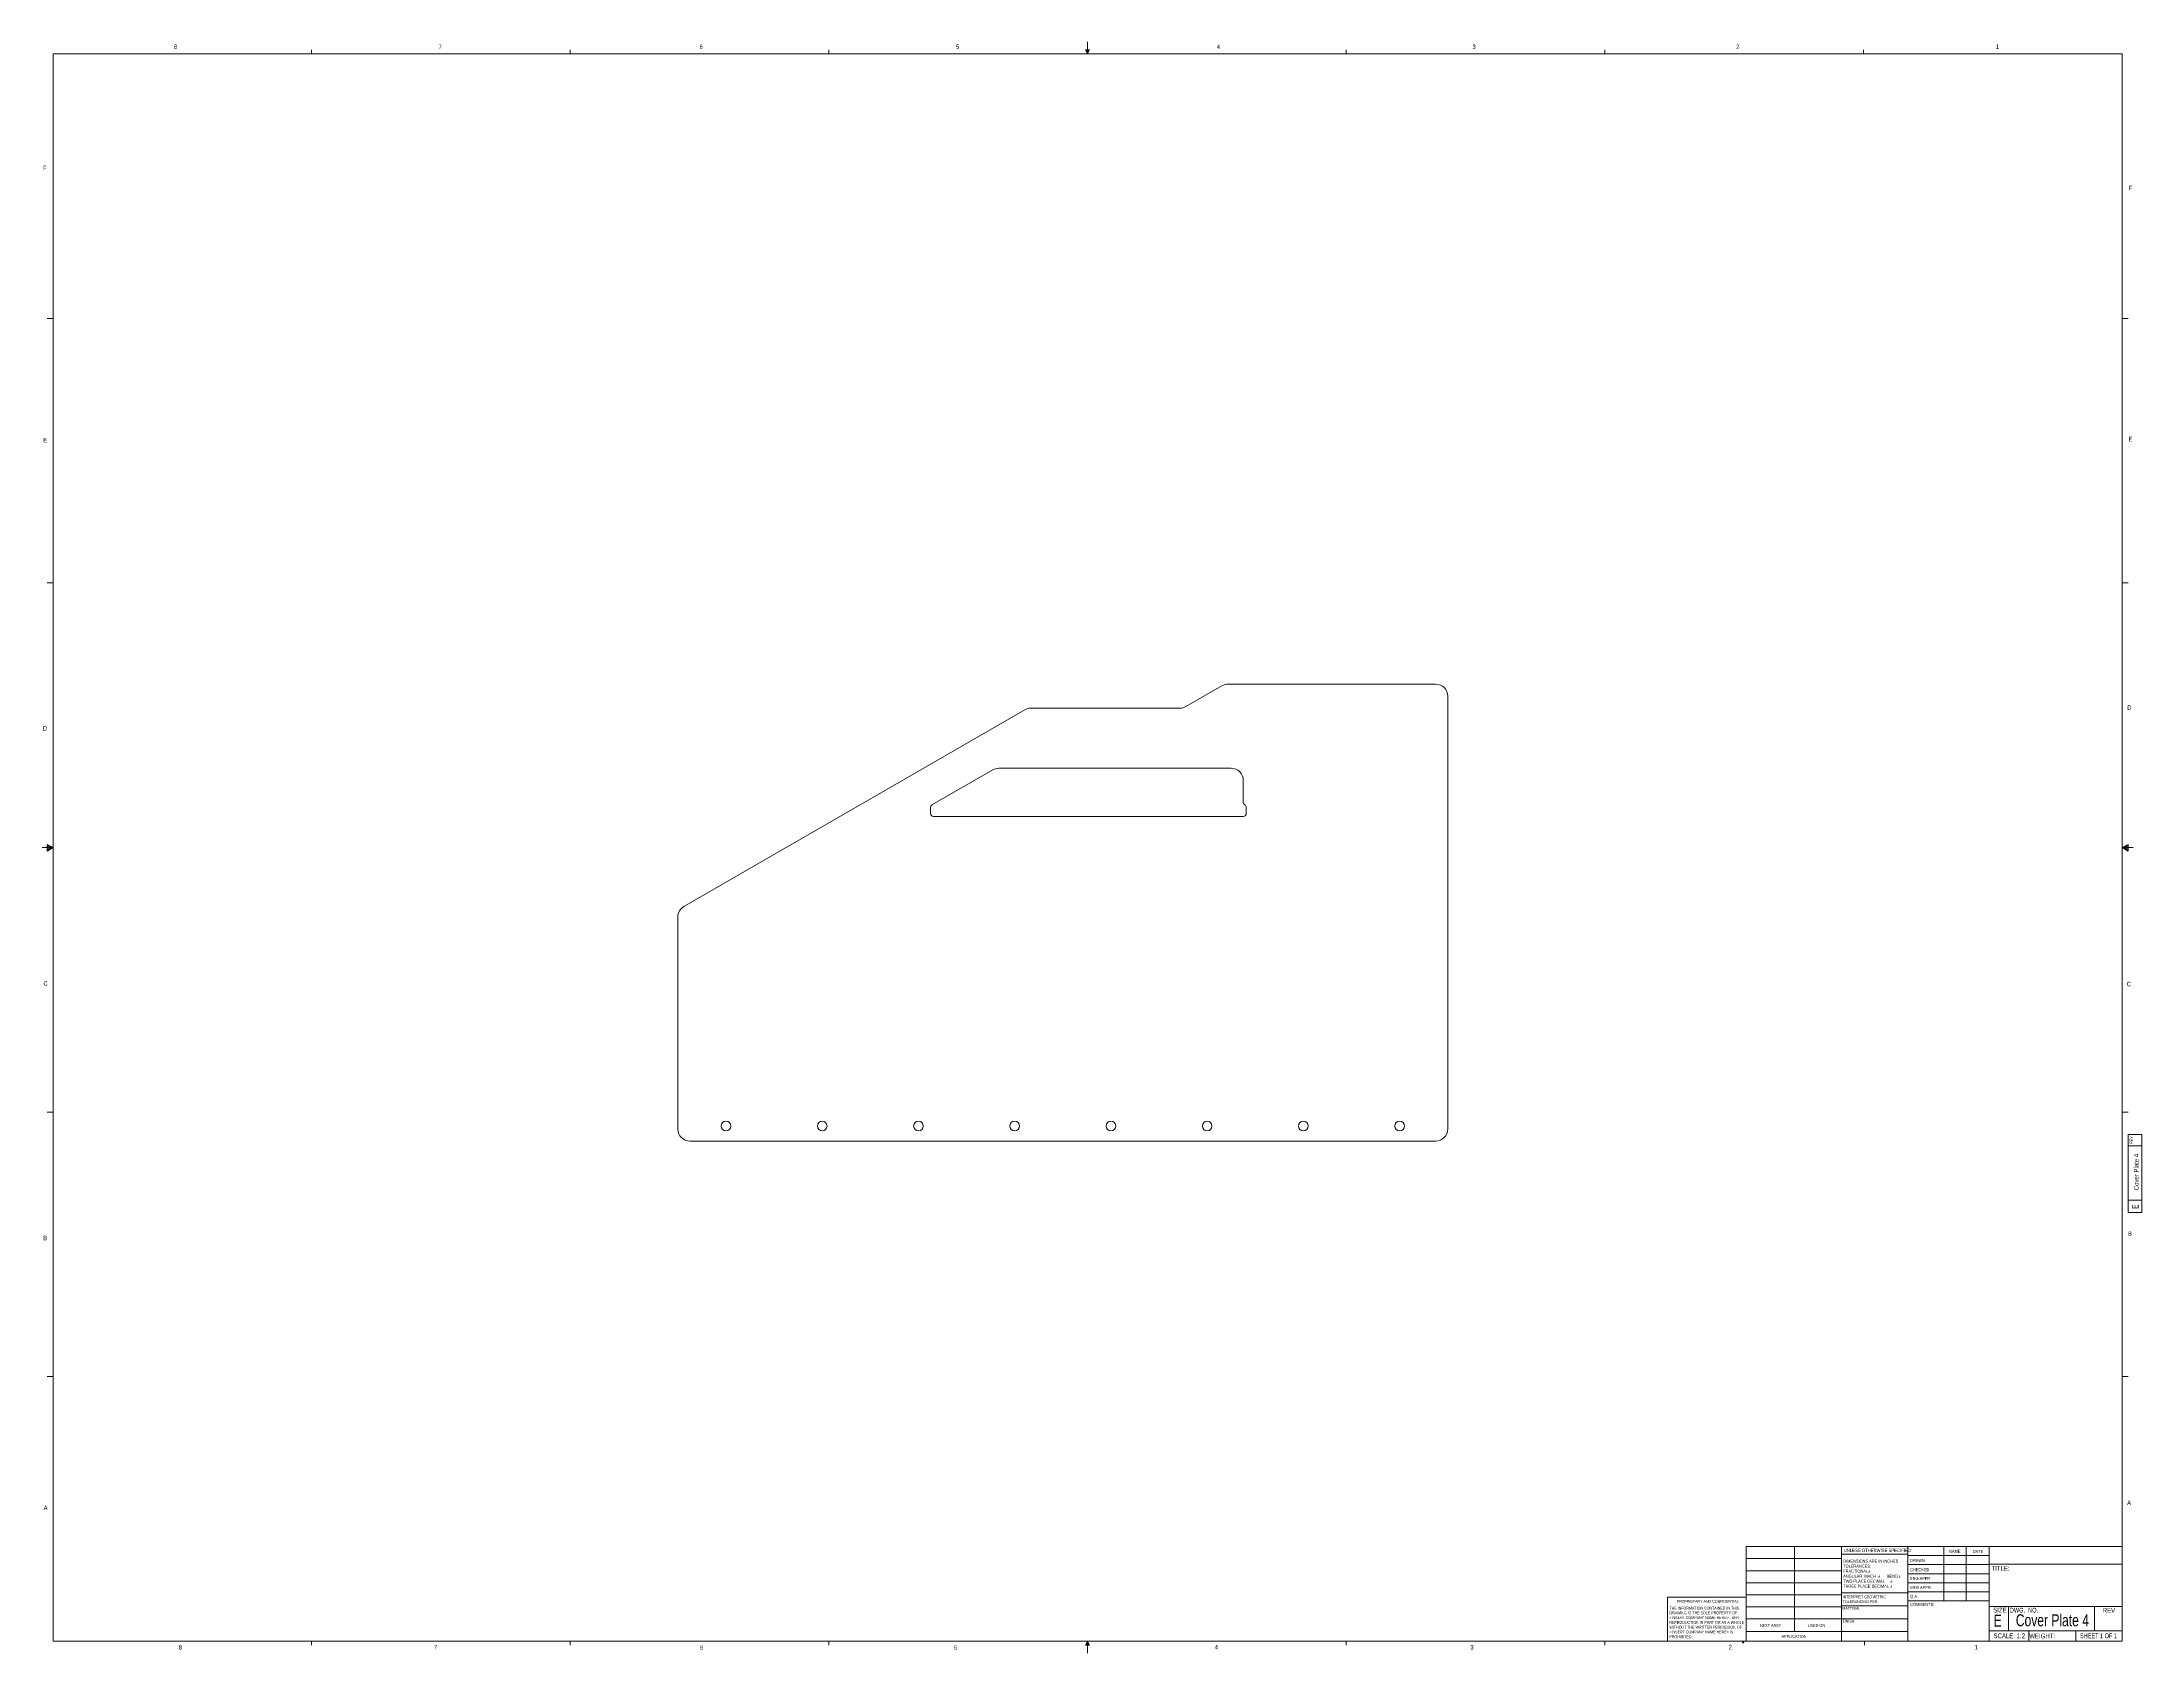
# Model space of a CAD drawing. Header units: inches. Extents: x 0.3 to 43.9, y 0.2 to 33.7.
import ezdxf

# ---------------------------------------------------------------- set-up
doc = ezdxf.new("R2010")
doc.units = ezdxf.units.IN
doc.header["$MEASUREMENT"] = 0
doc.styles.add('SLDTEXTSTYLE0', font='TXT', dxfattribs={"width": 0.75})
doc.styles.add('SLDTEXTSTYLE1', font='TXT', dxfattribs={"width": 0.6875})
doc.styles.add('SLDTEXTSTYLE2', font='TXT', dxfattribs={"width": 0.694444})

# ---------------------------------------------------------------- blocks, each defined once
blk = doc.blocks.new('SW_NOTE_0')
at = {"color": 0, "linetype": 'Continuous', "lineweight": 0, "char_height": 0.06, "attachment_point": 1, "style": 'SLDTEXTSTYLE0'}
for s, insert in [('INTERPRET GEOMETRIC', (0, 0.077)), ('TOLERANCING PER:', (0, -0.022))]:
    blk.add_mtext(s, dxfattribs=dict(at, insert=insert))
blk = doc.blocks.new('SW_NOTE_1')
at = {"color": 0, "linetype": 'Continuous', "lineweight": 0, "char_height": 0.065, "attachment_point": 1, "style": 'SLDTEXTSTYLE0'}
for s, insert in [('DIMENSIONS ARE IN INCHES', (0, 0.084)), ('ANGULAR: MACH', (0, -0.229)), ('TOLERANCES:', (0, -0.021)), ('TWO PLACE DECIMAL', (0, -0.334)), ('FRACTIONAL', (0, -0.125)), ('%%p', (0.518, -0.125)), ('%%p', (0.723, -0.229)), ('BEND', (0.907, -0.229)), ('%%p', (0.979, -0.334)), ('%%p', (1.148, -0.229)), ('THREE PLACE DECIMAL', (0, -0.438)), ('%%p', (0.974, -0.438))]:
    blk.add_mtext(s, dxfattribs=dict(at, insert=insert))
blk = doc.blocks.new('SW_NOTE_2')
at = {"color": 0, "linetype": 'Continuous', "lineweight": 0, "char_height": 0.06, "attachment_point": 1, "style": 'SLDTEXTSTYLE0'}
for s, insert in [('THE INFORMATION CONTAINED IN THIS', (0, 0.077)), ('WITHOUT THE WRITTEN PERMISSION OF', (0, -0.32)), ('<INSERT COMPANY NAME HERE>.  ANY', (0, -0.121)), ('<INSERT COMPANY NAME HERE> IS', (0, -0.42)), ('DRAWING IS THE SOLE PROPERTY OF', (0, -0.022)), ('REPRODUCTION IN PART OR AS A WHOLE', (0, -0.221)), ('PROHIBITED.', (0, -0.519))]:
    blk.add_mtext(s, dxfattribs=dict(at, insert=insert))

msp = doc.modelspace()

# ---------------------------------------------------------------- linework, layer by layer
at = {"color": 7, "linetype": 'Continuous', "lineweight": 0}
for p, q in [((22.023, 33.411), (22.023, 33.658)), ((0.523, 33.411), (43.523, 33.411)), ((0.523, 33.411), (0.523, 0.411)), ((5.898, 33.411), (5.898, 33.495)), ((11.273, 33.411), (11.273, 33.495)), ((16.648, 33.411), (16.648, 33.495)), ((21.981, 33.496), (22.067, 33.496)), ((22.023, 33.411), (21.981, 33.496)), ((22.023, 33.411), (21.989, 33.496)), ((22.023, 33.411), (22.009, 33.496)), ((22.023, 33.411), (22.036, 33.496)), ((22.023, 33.411), (22.046, 33.496)), ((22.023, 33.411), (22.067, 33.496)), ((27.398, 33.411), (27.398, 33.495)), ((32.773, 33.411), (32.773, 33.495)), ((38.148, 33.411), (38.148, 33.495)), ((43.523, 0.411), (43.523, 33.411)), ((0.523, 27.911), (0.398, 27.911)), ((43.523, 27.911), (43.648, 27.911)), ((0.523, 22.411), (0.398, 22.411)), ((43.523, 22.411), (43.648, 22.411)), ((0.523, 16.911), (0.294, 16.911)), ((0.399, 16.976), (0.399, 16.837)), ((0.523, 16.911), (0.399, 16.976)), ((0.399, 16.958), (0.523, 16.911)), ((0.399, 16.934), (0.523, 16.911)), ((0.399, 16.837), (0.523, 16.911)), ((0.399, 16.865), (0.523, 16.911)), ((0.399, 16.891), (0.523, 16.911)), ((43.523, 16.911), (43.647, 16.976)), ((43.647, 16.958), (43.523, 16.911)), ((43.647, 16.934), (43.523, 16.911)), ((43.647, 16.891), (43.523, 16.911)), ((43.647, 16.865), (43.523, 16.911)), ((43.647, 16.837), (43.523, 16.911)), ((43.523, 16.911), (43.752, 16.911)), ((43.647, 16.976), (43.647, 16.837)), ((0.523, 11.411), (0.398, 11.411)), ((43.523, 11.411), (43.648, 11.411)), ((43.648, 10.943), (43.937, 10.943)), ((43.648, 10.943), (43.648, 9.32)), ((43.937, 10.943), (43.937, 9.32)), ((43.937, 10.71), (43.648, 10.71)), ((43.648, 9.576), (43.937, 9.576)), ((43.648, 9.32), (43.937, 9.32)), ((0.523, 5.911), (0.398, 5.911)), ((43.523, 5.911), (43.648, 5.911)), ((35.714, 2.375), (43.523, 2.375)), ((35.714, 0.411), (35.714, 2.375)), ((36.712, 2.375), (36.712, 0.607)), ((37.691, 0.411), (37.691, 2.375)), ((39.073, 2.221), (37.691, 2.221)), ((39.073, 2.375), (39.073, 0.411)), ((39.073, 2.187), (40.764, 2.187)), ((39.817, 2.375), (39.817, 1.25)), ((40.285, 2.375), (40.285, 1.25)), ((40.764, 2.375), (40.764, 0.411)), ((35.714, 2.125), (37.691, 2.125)), ((35.714, 1.875), (37.691, 1.875)), ((39.073, 2), (40.764, 2)), ((39.073, 1.812), (40.764, 1.812)), ((40.764, 2.008), (43.523, 2.008)), ((34.077, 0.411), (34.077, 1.325)), ((35.714, 1.325), (34.077, 1.325)), ((35.714, 1.625), (37.691, 1.625)), ((35.714, 1.375), (37.691, 1.375)), ((37.691, 1.414), (39.073, 1.414)), ((40.764, 1.625), (39.073, 1.625)), ((40.764, 1.437), (39.073, 1.437)), ((35.714, 1.125), (37.691, 1.125)), ((35.714, 0.875), (37.691, 0.875)), ((37.691, 1.144), (39.073, 1.144)), ((37.691, 0.874), (39.073, 0.874)), ((40.764, 1.25), (39.073, 1.25)), ((40.764, 1.13), (43.523, 1.13)), ((41.16, 1.13), (41.16, 0.623)), ((42.951, 1.13), (42.951, 0.623)), ((35.714, 0.607), (39.073, 0.607)), ((40.764, 0.623), (43.523, 0.623)), ((41.587, 0.623), (41.587, 0.411)), ((42.559, 0.623), (42.559, 0.411)), ((43.523, 0.411), (0.523, 0.411)), ((5.898, 0.411), (5.898, 0.326)), ((11.273, 0.411), (11.273, 0.326)), ((16.648, 0.411), (16.648, 0.326)), ((22.023, 0.411), (21.981, 0.325)), ((21.981, 0.325), (22.067, 0.325)), ((22.023, 0.411), (21.989, 0.325)), ((22.023, 0.411), (22.009, 0.325)), ((22.023, 0.411), (22.023, 0.163)), ((22.023, 0.411), (22.067, 0.325)), ((22.023, 0.411), (22.046, 0.325)), ((22.023, 0.411), (22.036, 0.325)), ((27.398, 0.411), (27.398, 0.326)), ((32.773, 0.411), (32.773, 0.326)), ((35.634, 0.376), (35.648, 0.411)), ((35.66, 0.376), (35.634, 0.376)), ((35.648, 0.411), (35.66, 0.376)), ((38.173, 0.411), (38.173, 0.326))]:
    msp.add_line(p, q, dxfattribs=at)
at = {"color": 7, "linetype": 'Continuous', "lineweight": 15}
for p, q in [((24.067, 19.841), (24.817, 20.274)), ((29.259, 20.308), (24.942, 20.308)), ((20.719, 19.774), (13.634, 15.684)), ((20.844, 19.808), (23.942, 19.808)), ((29.509, 11.058), (29.509, 20.058)), ((20.054, 18.524), (18.79, 17.795)), ((25.009, 18.558), (20.179, 18.558)), ((25.259, 17.853), (25.259, 18.308)), ((18.759, 17.74), (18.759, 17.62)), ((18.821, 17.558), (25.259, 17.558)), ((25.321, 17.62), (25.321, 17.745)), ((13.509, 15.467), (13.509, 11.058)), ((13.759, 10.808), (29.259, 10.808))]:
    msp.add_line(p, q, dxfattribs=at)
for centre in [(14.509, 11.12), (16.509, 11.12), (18.509, 11.12), (20.509, 11.12), (22.509, 11.12), (24.509, 11.12), (26.509, 11.12), (28.509, 11.12)]:
    msp.add_circle(centre, 0.1, dxfattribs=at)
for centre, radius, start, end in [((24.942, 20.058), 0.25, 90, 120), ((29.259, 20.058), 0.25, 0, 90), ((20.844, 19.558), 0.25, 90, 120), ((23.942, 20.058), 0.25, 270, 300), ((20.179, 18.308), 0.25, 90, 120), ((25.009, 18.308), 0.25, 0, 90), ((18.821, 17.74), 0.0625, 120, 180), ((18.821, 17.62), 0.0625, 180, 270), ((25.321, 17.853), 0.0625, 180, 240), ((25.259, 17.62), 0.0625, 270, 0), ((25.259, 17.745), 0.0625, 0, 60), ((13.759, 15.467), 0.25, 120, 180), ((13.759, 11.058), 0.25, 180, 270), ((29.259, 11.058), 0.25, 270, 0)]:
    msp.add_arc(centre, radius, start, end, dxfattribs=at)

# ---------------------------------------------------------------- block references
at = {"color": 7, "linetype": 'Continuous', "lineweight": 0}
for name, p in [('SW_NOTE_1', (37.728, 2.023)), ('SW_NOTE_0', (37.716, 1.283)), ('SW_NOTE_2', (34.116, 1.05))]:
    msp.add_blockref(name, p, dxfattribs=at)

# ---------------------------------------------------------------- texts
for s, insert, char_height, attachment_point, style in [('8', (3.036, 33.607), 0.0938, 1, 'SLDTEXTSTYLE0'), ('6', (13.96, 33.606), 0.0938, 1, 'SLDTEXTSTYLE0'), ('5', (19.291, 33.607), 0.0938, 1, 'SLDTEXTSTYLE0'), ('3', (30.024, 33.606), 0.0938, 1, 'SLDTEXTSTYLE0'), ('2', (35.505, 33.605), 0.0938, 1, 'SLDTEXTSTYLE0'), ('1', (40.902, 33.607), 0.0938, 1, 'SLDTEXTSTYLE0'), ('7', (8.536, 33.605), 0.0938, 1, 'SLDTEXTSTYLE0'), ('4', (24.709, 33.603), 0.0938, 1, 'SLDTEXTSTYLE0'), ('F', (0.318, 31.084), 0.0938, 1, 'SLDTEXTSTYLE0'), ('F', (43.665, 30.669), 0.0938, 1, 'SLDTEXTSTYLE0'), ('E', (0.322, 25.428), 0.0938, 1, 'SLDTEXTSTYLE0'), ('E', (43.657, 25.449), 0.0938, 1, 'SLDTEXTSTYLE0'), ('D', (43.632, 19.866), 0.0938, 1, 'SLDTEXTSTYLE0'), ('D', (0.313, 19.436), 0.0938, 1, 'SLDTEXTSTYLE0'), ('C', (0.325, 14.132), 0.0938, 1, 'SLDTEXTSTYLE0'), ('C', (43.62, 14.118), 0.0938, 1, 'SLDTEXTSTYLE0'), ('B', (0.322, 8.84), 0.0938, 1, 'SLDTEXTSTYLE0'), ('B', (43.648, 8.926), 0.0938, 1, 'SLDTEXTSTYLE0'), ('A', (0.33, 3.231), 0.0938, 1, 'SLDTEXTSTYLE0'), ('A', (43.629, 3.335), 0.0938, 1, 'SLDTEXTSTYLE0'), ('UNLESS OTHERWISE SPECIFIED:', (37.738, 2.332), 0.07, 1, 'SLDTEXTSTYLE0'), ('NAME', (39.929, 2.309), 0.065, 1, 'SLDTEXTSTYLE0'), ('DATE', (40.421, 2.307), 0.065, 1, 'SLDTEXTSTYLE0'), ('ENG APPR.', (39.116, 1.745), 0.065, 1, 'SLDTEXTSTYLE0'), ('DRAWN', (39.117, 2.12), 0.065, 1, 'SLDTEXTSTYLE0'), ('CHECKED', (39.119, 1.928), 0.065, 1, 'SLDTEXTSTYLE0'), ('TITLE:', (40.81, 1.973), 0.1, 1, 'SLDTEXTSTYLE0'), ('Q.A.', (39.12, 1.372), 0.065, 1, 'SLDTEXTSTYLE0'), ('MFG APPR.', (39.121, 1.558), 0.065, 1, 'SLDTEXTSTYLE0'), ('PROPRIETARY AND CONFIDENTIAL', (34.264, 1.268), 0.06, 1, 'SLDTEXTSTYLE0'), ('MATERIAL', (37.711, 1.121), 0.06, 1, 'SLDTEXTSTYLE0'), ('COMMENTS:', (39.121, 1.206), 0.065, 1, 'SLDTEXTSTYLE0'), ('SIZE', (40.845, 1.106), 0.1, 1, 'SLDTEXTSTYLE0'), ('E', (40.853, 0.963), 0.25, 1, 'SLDTEXTSTYLE0'), ('DWG.  NO.', (41.191, 1.104), 0.1, 1, 'SLDTEXTSTYLE2'), ('Cover Plate 4', (42.075, 0.969), 0.25, 2, 'SLDTEXTSTYLE0'), ('REV', (43.121, 1.1), 0.1, 1, 'SLDTEXTSTYLE0'), ('NEXT ASSY', (35.997, 0.768), 0.0625, 1, 'SLDTEXTSTYLE0'), ('APPLICATION', (36.446, 0.539), 0.0625, 1, 'SLDTEXTSTYLE0'), ('USED ON', (36.994, 0.769), 0.0625, 1, 'SLDTEXTSTYLE0'), ('FINISH', (37.714, 0.853), 0.06, 1, 'SLDTEXTSTYLE0'), ('SCALE: 1:2', (40.852, 0.571), 0.1, 1, 'SLDTEXTSTYLE0'), ('WEIGHT:', (41.595, 0.567), 0.1, 1, 'SLDTEXTSTYLE0'), ('SHEET 1 OF 1', (42.65, 0.571), 0.1, 1, 'SLDTEXTSTYLE1'), ('8', (3.136, 0.329), 0.0938, 1, 'SLDTEXTSTYLE0'), ('7', (8.444, 0.332), 0.0938, 1, 'SLDTEXTSTYLE0'), ('6', (13.966, 0.323), 0.0938, 1, 'SLDTEXTSTYLE0'), ('5', (19.245, 0.325), 0.0938, 1, 'SLDTEXTSTYLE0'), ('4', (24.667, 0.331), 0.0938, 1, 'SLDTEXTSTYLE0'), ('3', (29.981, 0.328), 0.0938, 1, 'SLDTEXTSTYLE0'), ('2', (35.347, 0.333), 0.0938, 1, 'SLDTEXTSTYLE0'), ('1', (40.461, 0.333), 0.0938, 1, 'SLDTEXTSTYLE0')]:
    msp.add_mtext(s, dxfattribs=dict(at, insert=insert, char_height=char_height, attachment_point=attachment_point, style=style))
at = {"color": 7, "linetype": 'Continuous', "lineweight": 0, "rotation": 90, "style": 'SLDTEXTSTYLE0'}
for s, insert, char_height, attachment_point in [('REV', (43.681, 10.75), 0.06, 1), ('Cover Plate 4', (43.769, 10.163), 0.1, 2), ('E', (43.727, 9.393), 0.138, 1)]:
    msp.add_mtext(s, dxfattribs=dict(at, insert=insert, char_height=char_height, attachment_point=attachment_point))

doc.saveas('drawing.dxf')
